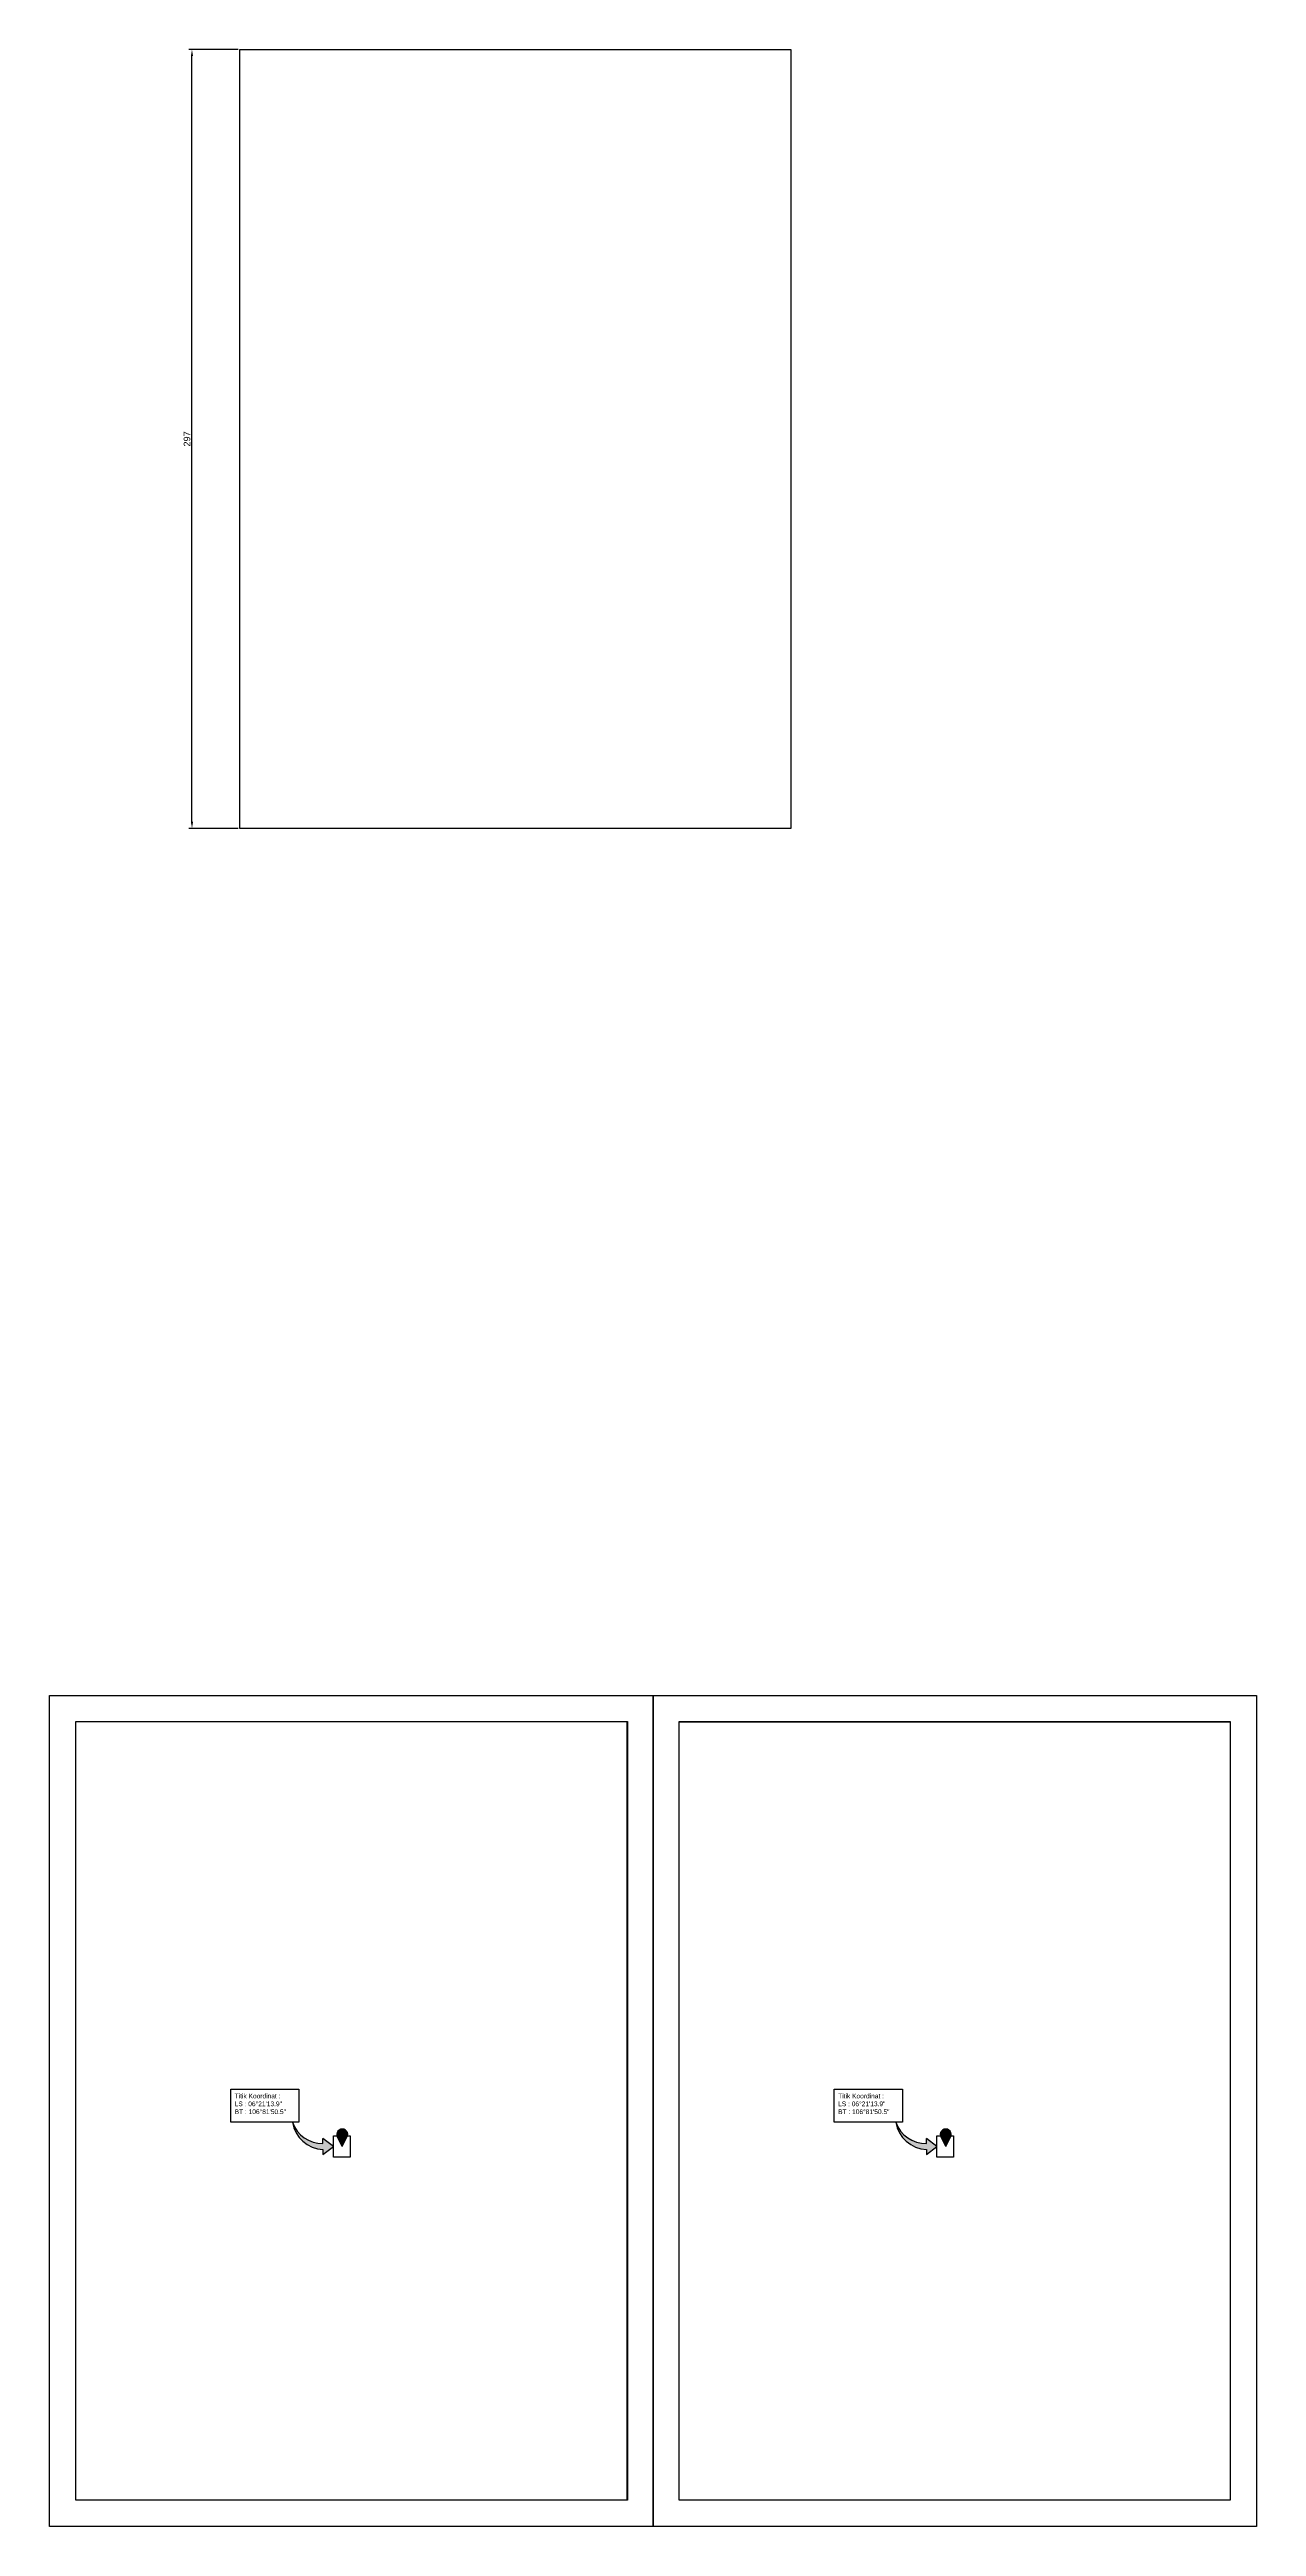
# Model space of a CAD drawing. Header units: millimetres. Extents: x 732789 to 742699, y 13616 to 18897.
# Drawn here: x 734137 to 734597, y 13700 to 14645 of the extents above; entities that cross this region are included whole.
import ezdxf

# ---------------------------------------------------------------- set-up
doc = ezdxf.new("R2010")
doc.units = ezdxf.units.MM
doc.styles.get("Standard").update_dxf_attribs({"font": 'arial.ttf'})
doc.dimstyles.new('ISO-25', dxfattribs={"dimtxt": 2.5, "dimasz": 2.5, "dimexe": 1.25, "dimexo": 0.625, "dimtad": 1, "dimdec": 0, "dimtxsty": 'Standard', "dimcen": 2.5, "dimadec": 0, "dimazin": 0, "dimtfac": 1, "dimtdec": 0, "dimtmove": 0, "dimatfit": 3, "dimfxl": 1, "dimarcsym": 0})
picture_1 = doc.add_image_def('image2.png', size_in_pixel=(591, 835))
picture_2 = doc.add_image_def('image3.png', size_in_pixel=(591, 835))
picture_3 = doc.add_image_def('image5.png', size_in_pixel=(3725, 5257))

# ---------------------------------------------------------------- blocks, each defined once
blk = doc.blocks.new('*D3')
at = {"color": 0, "lineweight": -2, "transparency": 16777216}
for p, q in [((734208.94, 14645.06), (734190.09, 14645.06)), ((734191.34, 14350.51), (734191.34, 14642.56)), ((734208.94, 14348.01), (734190.09, 14348.01))]:
    blk.add_line(p, q, dxfattribs=at)
at = {"color": 0, "transparency": 16777216}
for points in [[(734190.92, 14642.56), (734191.76, 14642.56), (734191.34, 14645.06)], [(734190.92, 14350.51), (734191.76, 14350.51), (734191.34, 14348.01)]]:
    blk.add_solid(points, dxfattribs=at)
at = {"layer": 'Defpoints', "color": 0, "transparency": 16777216}
for p in [(734191.34, 14645.06), (734209.56, 14645.06), (734209.56, 14348.01)]:
    blk.add_point(p, dxfattribs=at)
at = {"color": 0, "transparency": 16777216, "insert": (734189.44, 14496.54), "char_height": 2.5, "attachment_point": 5, "rotation": 90}
blk.add_mtext('297', dxfattribs=at)

msp = doc.modelspace()

# ---------------------------------------------------------------- hatches: boundary and pattern name
at = {"true_color": 0x939598, "transparency": 33554643}
h = msp.add_hatch(color=252, dxfattribs=at)
h.dxf.hatch_style = 1
h.set_gradient(color1=(147, 149, 152), color2=(0, 0, 255), rotation=236)
h.paths.add_polyline_path([(734241.32, 13848.32), (734241.32, 13846.45, -0.332335), (734229.66, 13854.52, 0.357219), (734241.32, 13844.1), (734241.32, 13842.24), (734245.33, 13845.28)])
h = msp.add_hatch(color=1)
h.dxf.hatch_style = 1
h.paths.add_polyline_path([(734250.72, 13849.3, 1.282095), (734246.64, 13849.3), (734248.68, 13845.21)])
h.paths.add_polyline_path([(734247.62, 13849.81, -1), (734249.73, 13849.81, -1)], flags=16)
at = {"true_color": 0xffffff}
h = msp.add_hatch(color=7, dxfattribs=at)
h.dxf.hatch_style = 1
h.paths.add_polyline_path([(734247.62, 13849.81, 1), (734249.73, 13849.81, 1)])
at = {"true_color": 0x939598, "transparency": 33554643}
h = msp.add_hatch(color=252, dxfattribs=at)
h.dxf.hatch_style = 1
h.set_gradient(color1=(147, 149, 152), color2=(0, 0, 255), rotation=236)
h.paths.add_polyline_path([(734471.52, 13848.32), (734471.52, 13846.45, -0.332335), (734459.87, 13854.52, 0.357219), (734471.52, 13844.1), (734471.52, 13842.24), (734475.54, 13845.28)])
h = msp.add_hatch(color=1)
h.dxf.hatch_style = 1
h.paths.add_polyline_path([(734480.92, 13849.3, 1.282095), (734476.84, 13849.3), (734478.88, 13845.21)])
h.paths.add_polyline_path([(734477.83, 13849.81, -1), (734479.94, 13849.81, -1)], flags=16)
at = {"true_color": 0xffffff}
h = msp.add_hatch(color=7, dxfattribs=at)
h.dxf.hatch_style = 1
h.paths.add_polyline_path([(734477.83, 13849.81, 1), (734479.94, 13849.81, 1)])

# ---------------------------------------------------------------- linework, layer by layer
for points in [[(734137, 14017.33), (734367.21, 14017.33), (734367.21, 13700.33), (734137, 13700.33)], [(734367.21, 14017.33), (734597.41, 14017.33), (734597.41, 13700.33), (734367.21, 13700.33)]]:
    msp.add_lwpolyline(points, close=True)
for points in [[(734147, 14007.33), (734357.21, 14007.33), (734357.21, 13710.33), (734147, 13710.33), (734147, 14007.33)], [(734377.21, 14007.33), (734587.41, 14007.33), (734587.41, 13710.33), (734377.21, 13710.33), (734377.21, 14007.33)], [(734241.32, 13846.45), (734241.32, 13848.31)], [(734241.32, 13846.45), (734241.32, 13848.31)], [(734241.32, 13842.24), (734245.33, 13845.28), (734241.32, 13848.31)], [(734241.32, 13844.1), (734241.32, 13842.24)], [(734241.32, 13844.1), (734241.32, 13842.24)], [(734248.68, 13845.21), (734246.64, 13849.3)], [(734248.68, 13845.21), (734250.72, 13849.3)], [(734471.52, 13846.45), (734471.52, 13848.31)], [(734471.52, 13846.45), (734471.52, 13848.31)], [(734471.52, 13842.24), (734475.53, 13845.28), (734471.52, 13848.31)], [(734471.52, 13844.1), (734471.52, 13842.24)], [(734471.52, 13844.1), (734471.52, 13842.24)], [(734478.88, 13845.21), (734476.84, 13849.3)], [(734478.88, 13845.21), (734480.92, 13849.3)]]:
    msp.add_lwpolyline(points)
at = {"color": 5}
for points in [[(734206.14, 13867.14), (734232.16, 13867.14), (734232.16, 13854.52), (734206.14, 13854.52)], [(734436.35, 13867.14), (734462.36, 13867.14), (734462.36, 13854.52), (734436.35, 13854.52)]]:
    msp.add_lwpolyline(points, close=True, dxfattribs=at)
at = {"color": 1}
for points in [[(734245.33, 13849.33), (734251.67, 13849.33), (734251.67, 13841.22), (734245.33, 13841.22)], [(734475.53, 13849.33), (734481.88, 13849.33), (734481.88, 13841.22), (734475.53, 13841.22)]]:
    msp.add_lwpolyline(points, close=True, dxfattribs=at)
for centre in [(734248.68, 13849.81), (734478.88, 13849.81)]:
    msp.add_circle(centre, 1.06)
for centre, radius, start, end in [((734241.85, 13856.43), 12.34, 188.903, 267.53384), ((734240.89, 13858.29), 11.84, 198.54449, 272.07829), ((734248.68, 13849.81), 2.1, 345.90657, 194.09343), ((734472.06, 13856.43), 12.34, 188.903, 267.53384), ((734471.1, 13858.29), 11.84, 198.54449, 272.07829), ((734478.88, 13849.81), 2.1, 345.90657, 194.09343)]:
    msp.add_arc(centre, radius, start, end)

# ---------------------------------------------------------------- texts
at = {"color": 5, "char_height": 1.8, "attachment_point": 1}
for insert in [(734207.63, 13865.42), (734437.84, 13865.42)]:
    msp.add_mtext_dynamic_manual_height_columns('Titik Koordinat : \\PLS : 06°21\'13.9"\\PBT : 106°81\'50.5"', width=62.0817, gutter_width=9.7, heights=[0], dxfattribs=dict(at, insert=insert))

# ---------------------------------------------------------------- dimensions: what is measured, and where the dimension line sits
dim = msp.add_linear_dim(base=(734191.34, 14645.06), p1=(734209.56, 14348.01), p2=(734209.56, 14645.06), angle=90, dimstyle='ISO-25')
dim.commit()
dim.dimension.update_dxf_attribs({"geometry": '*D3', "text_midpoint": (734189.44, 14496.54)})

# ---------------------------------------------------------------- pictures from other files: only their frames are drawn
image = msp.add_image(picture_1, insert=(734209.56, 14348.01), size_in_units=(210.24, 297.05))
image.dxf.flags = 7
image = msp.add_image(picture_3, insert=(734147, 13710.33), size_in_units=(210.45, 297))
image.dxf.flags = 7
image = msp.add_image(picture_2, insert=(734377.21, 13710.33), size_in_units=(210.18, 296.96))
image.dxf.flags = 7

doc.saveas('drawing.dxf')
